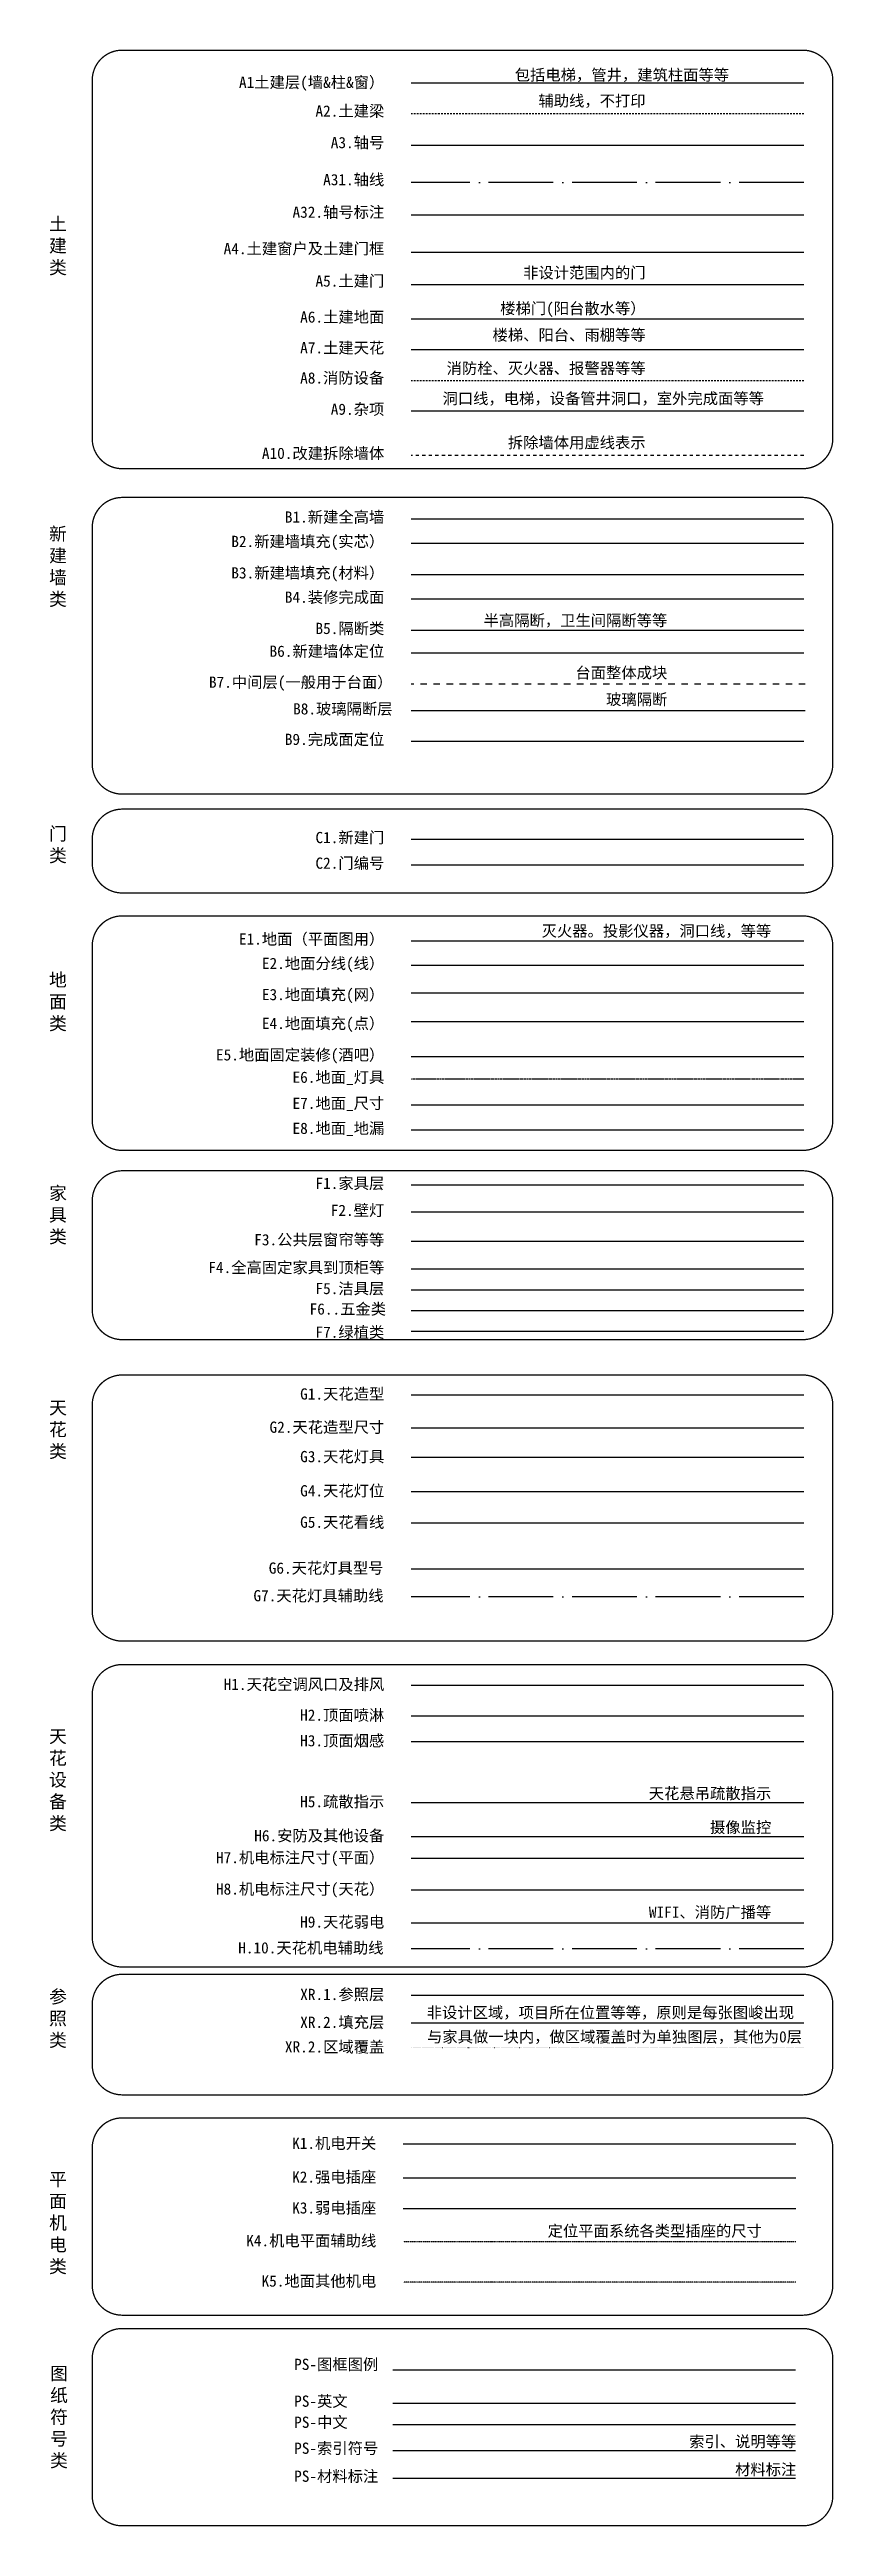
# Model space of a CAD drawing. Extents: x 133656 to 214778, y 12424 to 51506.
# Drawn here: x 133656 to 145672, y 13540 to 51506 of the extents above; entities that cross this region are included whole.
import ezdxf
from ezdxf.enums import TextEntityAlignment as Align

# ---------------------------------------------------------------- set-up
doc = ezdxf.new("R2010")
doc.units = 0
doc.header["$MEASUREMENT"] = 0
for name, pattern in [('PHANTOM', [63.5, 31.75, -6.35, 6.35, -6.35, 6.35, -6.35]), ('PS轴线', [29.110615, 18, -5, 0, -6.110615]), ('图案填充', [66.863653, 0, -20.558844, 0, -15.145704, 0, -15.145704, 0, -16.013401]), ('家具立面虚线', [93.035549, 25.891757, -20.481609, 26.180266, -20.481917]), ('家具虚线平面', [100, 50, -50]), ('灯带线', [200, 100, -100]), ('轴线', [1279.947105, 991.697132, -142.311249, 0, -145.938724])]:
    doc.linetypes.add(name, pattern=pattern)
for name, color, linetype in [('A1.土建层(墙&柱&窗）', 6, 'Continuous'), ('A10.土建拆除墙体', 203, '家具虚线平面'), ('A2.土建梁', 175, 'Continuous'), ('A3.土建轴号', 160, 'Continuous'), ('A31.土建轴线', 251, 'Continuous'), ('A32.土建轴线标注', 52, 'Continuous'), ('A4.土建窗户', 152, 'Continuous'), ('A5.土建门', 142, 'Continuous'), ('A6.土建楼梯门(阳台散水等）地面', 1, 'Continuous'), ('A7.土建楼梯（阳台）天花', 1, 'Continuous'), ('A8.消防设备', 152, 'Continuous'), ('A9.土建杂项', 170, 'Continuous'), ('B1.新建全高墙', 202, 'Continuous'), ('B2.新建墙填充(实芯253）', 253, 'Continuous'), ('B3.新建墙体填充（材料252)', 252, 'Continuous'), ('B4.装修完成面', 112, 'Continuous'), ('B5.隔断', 1, 'Continuous'), ('B6.新建墙体定位', 203, 'Continuous'), ('B7.中间台面层', 60, 'Continuous'), ('B8.玻璃隔断层', 152, 'Continuous'), ('B9.完成面定位', 203, 'Continuous'), ('C1.新建门', 70, 'Continuous'), ('C2.门编号', 10, 'Continuous'), ('E1.地面-(平面图)', 136, 'Continuous'), ('E2.地面分线(线）', 148, 'Continuous'), ('E3.地面填充(网）', 250, 'Continuous'), ('E5.地面高差&固定装修(地台&酒吧等）', 2, 'Continuous'), ('E6.地面灯具', 62, 'PHANTOM'), ('E7.地面_尺寸', 50, 'Continuous'), ('E8.地面地漏', 213, 'Continuous'), ('F1.家具层', 51, 'Continuous'), ('F2.壁灯', 110, 'Continuous'), ('F3.公共层窗帘饰物等', 91, 'Continuous'), ('F4.全高固定家具到顶柜等', 62, 'Continuous'), ('F5.洁具层', 133, 'Continuous'), ('F6..五金类', 66, 'Continuous'), ('F7.绿植', 76, 'Continuous'), ('G1.天花造型', 30, 'Continuous'), ('G2.天花造型尺寸', 144, 'Continuous'), ('G3.天花灯具', 52, 'Continuous'), ('G4.天花灯位', 71, 'Continuous'), ('G5.天花看线', 152, 'Continuous'), ('G6.天花灯具型号', 1, 'Continuous'), ('G7-天花灯具辅助线', 251, '轴线'), ('H.10-天花机电辅助线', 251, '轴线'), ('H1.天花空调风口', 4, 'Continuous'), ('H2.顶面喷淋', 4, 'Continuous'), ('H3.顶面烟感', 102, 'Continuous'), ('H5.疏散指示', 92, 'Continuous'), ('H6.安防及其他设备', 112, 'Continuous'), ('H7.机电平面尺寸', 113, 'Continuous'), ('H8.机电天花尺寸', 107, 'Continuous'), ('H9.天花广播.WIFI', 161, 'Continuous'), ('J-图框图例', 144, 'Continuous'), ('K1.机电开关', 30, 'Continuous'), ('K2.强电插座', 132, 'Continuous'), ('K3.弱电插座', 136, 'Continuous'), ('K4-机电平面辅助线', 251, 'PS轴线'), ('K5.地面其他机电', 201, 'PS轴线'), ('PS-中文', 50, 'Continuous'), ('PS-材料标注', 50, 'Continuous'), ('PS-索引符号', 51, 'Continuous'), ('PS-英文', 7, 'Continuous'), ('XR.1参照层', 150, 'Continuous'), ('XR.2填充层', 8, 'Continuous'), ('XR.3区域覆盖', 251, 'Continuous')]:
    doc.layers.add(name, color=color, linetype=linetype)
doc.layers.add('E4.地面填充(点）', color=7, linetype='Continuous', true_color=0x2c2a29)
doc.styles.add('TK-HZ', font='')
doc.styles.add('样式 1', font='', dxfattribs={"width": 0.7, "height": 450})
doc.styles.get('TK-HZ').set_extended_font_data('SimSun')
doc.styles.get('样式 1').set_extended_font_data('SimSun')

msp = doc.modelspace()

# ---------------------------------------------------------------- texts
at = {"char_height": 200, "width": 458.678, "attachment_point": 1, "style": 'TK-HZ'}
for s, insert in [('土建类', (133648.5, 48932.6)), ('新建墙类', (133648.5, 44182.3)), ('门类', (133648.5, 39586.2)), ('地面类', (133648.5, 37345.6)), ('家具类', (133648.5, 34078)), ('天花类', (133648.5, 30787.6)), ('天花设备类', (133648.5, 25751.5)), ('参照类', (133648.5, 21761.1)), ('平面机电类', (133648.5, 18960.3)), ('图纸符号类', (133664.5, 15984.8))]:
    msp.add_mtext(s, dxfattribs=dict(at, insert=insert))
at = {"layer": 'A1.土建层(墙&柱&窗）', "style": '样式 1'}
for s, p in [('A1土建层(墙&柱&窗）', (138787, 50917.8)), ('包括电梯，管井，建筑柱面等等', (144071.9, 51032))]:
    msp.add_text(s, height=172, dxfattribs=at).set_placement(p, align=Align.RIGHT)
at = {"layer": 'A10.土建拆除墙体', "style": '样式 1'}
for s, p in [('拆除墙体用虚线表示', (142792.5, 45395.9)), ('A10.改建拆除墙体', (138787, 45231.1))]:
    msp.add_text(s, height=172, dxfattribs=at).set_placement(p, align=Align.RIGHT)
at = {"layer": 'A2.土建梁', "style": '样式 1'}
msp.add_text('A2.土建梁', height=172, dxfattribs=at).set_placement((138787, 50477.7), align=Align.RIGHT)
at = {"layer": 'A2.土建梁', "linetype": '家具立面虚线', "style": '样式 1'}
msp.add_text('辅助线，不打印', height=172, dxfattribs=at).set_placement((142792.5, 50635), align=Align.RIGHT)
at = {"layer": 'A3.土建轴号', "style": '样式 1'}
msp.add_text('A3.轴号', height=172, dxfattribs=at).set_placement((138787, 49994.1), align=Align.RIGHT)
at = {"layer": 'A31.土建轴线', "style": '样式 1'}
msp.add_text('A31.轴线', height=172, dxfattribs=at).set_placement((138787, 49426), align=Align.RIGHT)
at = {"layer": 'A32.土建轴线标注', "style": '样式 1'}
msp.add_text('A32.轴号标注', height=172, dxfattribs=at).set_placement((138787, 48928), align=Align.RIGHT)
at = {"layer": 'A4.土建窗户', "style": '样式 1'}
msp.add_text('A4.土建窗户及土建门框', height=172, dxfattribs=at).set_placement((138787, 48369.2), align=Align.RIGHT)
at = {"layer": 'A5.土建门', "style": '样式 1'}
for s, p in [('A5.土建门', (138787, 47872.5)), ('非设计范围内的门', (142792.5, 47999.7))]:
    msp.add_text(s, height=172, dxfattribs=at).set_placement(p, align=Align.RIGHT)
at = {"layer": 'A6.土建楼梯门(阳台散水等）地面', "style": '样式 1'}
for s, p in [('A6.土建地面', (138787, 47320.2)), ('楼梯门(阳台散水等）', (142792.5, 47452.4))]:
    msp.add_text(s, height=172, dxfattribs=at).set_placement(p, align=Align.RIGHT)
at = {"layer": 'A7.土建楼梯（阳台）天花', "style": '样式 1'}
for s, p in [('楼梯、阳台、雨棚等等', (142792.5, 47044.8)), ('A7.土建天花', (138787, 46848.7))]:
    msp.add_text(s, height=172, dxfattribs=at).set_placement(p, align=Align.RIGHT)
at = {"layer": 'A8.消防设备', "linetype": '家具立面虚线', "style": '样式 1'}
msp.add_text('消防栓、灭火器、报警器等等', height=172, dxfattribs=at).set_placement((142792.5, 46533.8), align=Align.RIGHT)
at = {"layer": 'A8.消防设备', "style": '样式 1'}
msp.add_text('A8.消防设备', height=172, dxfattribs=at).set_placement((138787, 46386.6), align=Align.RIGHT)
at = {"layer": 'A9.土建杂项', "style": '样式 1'}
for s, p in [('A9.杂项', (138787, 45907.2)), ('洞口线，电梯，设备管井洞口，室外完成面等等', (144606.6, 46072))]:
    msp.add_text(s, height=172, dxfattribs=at).set_placement(p, align=Align.RIGHT)
at = {"layer": 'B1.新建全高墙', "style": '样式 1'}
msp.add_text('B1.新建全高墙', height=172, dxfattribs=at).set_placement((138787, 44254.2), align=Align.RIGHT)
at = {"layer": 'B2.新建墙填充(实芯253）', "style": '样式 1'}
msp.add_text('B2.新建墙填充(实芯）', height=172, dxfattribs=at).set_placement((138787, 43880.6), align=Align.RIGHT)
at = {"layer": 'B3.新建墙体填充（材料252)', "style": '样式 1'}
msp.add_text('B3.新建墙填充(材料）', height=172, dxfattribs=at).set_placement((138787, 43398.4), align=Align.RIGHT)
at = {"layer": 'B4.装修完成面', "style": '样式 1'}
msp.add_text('B4.装修完成面', height=172, dxfattribs=at).set_placement((138787, 43026.2), align=Align.RIGHT)
at = {"layer": 'B5.隔断', "style": '样式 1'}
for s, p in [('B5.隔断类', (138787, 42547.1)), ('半高隔断，卫生间隔断等等', (143124.9, 42670.2))]:
    msp.add_text(s, height=172, dxfattribs=at).set_placement(p, align=Align.RIGHT)
at = {"layer": 'B6.新建墙体定位', "style": '样式 1'}
msp.add_text('B6.新建墙体定位', height=172, dxfattribs=at).set_placement((138787, 42198.1), align=Align.RIGHT)
at = {"layer": 'B7.中间台面层', "style": '样式 1'}
for s, p in [('B7.中间层(一般用于台面）', (138913.6, 41723.1)), ('台面整体成块', (143124.9, 41867.8))]:
    msp.add_text(s, height=172, dxfattribs=at).set_placement(p, align=Align.RIGHT)
at = {"layer": 'B8.玻璃隔断层', "style": '样式 1'}
for s, p in [('B8.玻璃隔断层', (138913.6, 41314.5)), ('玻璃隔断', (143124.9, 41459.2))]:
    msp.add_text(s, height=172, dxfattribs=at).set_placement(p, align=Align.RIGHT)
at = {"layer": 'B9.完成面定位', "style": '样式 1'}
msp.add_text('B9.完成面定位', height=172, dxfattribs=at).set_placement((138787, 40846.9), align=Align.RIGHT)
at = {"layer": 'C1.新建门', "style": '样式 1'}
msp.add_text('C1.新建门', height=172, dxfattribs=at).set_placement((138787, 39341.8), align=Align.RIGHT)
at = {"layer": 'C2.门编号', "style": '样式 1'}
msp.add_text('C2.门编号', height=172, dxfattribs=at).set_placement((138787, 38949.4), align=Align.RIGHT)
at = {"layer": 'E1.地面-(平面图)', "style": '样式 1'}
for s, p in [('E1.地面（平面图用）', (138787, 37785.9)), ('灭火器。投影仪器，洞口线，等等', (144718.6, 37910))]:
    msp.add_text(s, height=172, dxfattribs=at).set_placement(p, align=Align.RIGHT)
at = {"layer": 'E2.地面分线(线）', "style": '样式 1'}
msp.add_text('E2.地面分线(线）', height=172, dxfattribs=at).set_placement((138787, 37412.7), align=Align.RIGHT)
at = {"layer": 'E3.地面填充(网）', "style": '样式 1'}
msp.add_text('E3.地面填充(网）', height=172, dxfattribs=at).set_placement((138787, 36935), align=Align.RIGHT)
at = {"layer": 'E4.地面填充(点）', "style": '样式 1'}
msp.add_text('E4.地面填充(点）', height=172, dxfattribs=at).set_placement((138787, 36492.7), align=Align.RIGHT)
at = {"layer": 'E5.地面高差&固定装修(地台&酒吧等）', "style": '样式 1'}
msp.add_text('E5.地面固定装修(酒吧）', height=172, dxfattribs=at).set_placement((138787, 36011.1), align=Align.RIGHT)
at = {"layer": 'E6.地面灯具', "style": '样式 1'}
msp.add_text('E6.地面_灯具', height=172, dxfattribs=at).set_placement((138787, 35668.3), align=Align.RIGHT)
at = {"layer": 'E7.地面_尺寸', "style": '样式 1'}
msp.add_text('E7.地面_尺寸', height=172, dxfattribs=at).set_placement((138787, 35269.1), align=Align.RIGHT)
at = {"layer": 'E8.地面地漏', "style": '样式 1'}
msp.add_text('E8.地面_地漏', height=172, dxfattribs=at).set_placement((138787, 34885.5), align=Align.RIGHT)
at = {"layer": 'F1.家具层', "style": '样式 1'}
msp.add_text('F1.家具层', height=172, dxfattribs=at).set_placement((138787, 34041.5), align=Align.RIGHT)
at = {"layer": 'F2.壁灯', "style": '样式 1'}
msp.add_text('F2.壁灯', height=172, dxfattribs=at).set_placement((138787, 33627.8), align=Align.RIGHT)
at = {"layer": 'F3.公共层窗帘饰物等', "style": '样式 1'}
msp.add_text('F3.公共层窗帘等等', height=172, dxfattribs=at).set_placement((138787, 33176.9), align=Align.RIGHT)
at = {"layer": 'F4.全高固定家具到顶柜等', "style": '样式 1'}
msp.add_text('F4.全高固定家具到顶柜等', height=172, dxfattribs=at).set_placement((138787, 32752.1), align=Align.RIGHT)
at = {"layer": 'F5.洁具层', "style": '样式 1'}
msp.add_text('F5.洁具层', height=172, dxfattribs=at).set_placement((138787, 32429.2), align=Align.RIGHT)
at = {"layer": 'F6..五金类', "style": '样式 1'}
msp.add_text('F6..五金类', height=172, dxfattribs=at).set_placement((138814.1, 32115.7), align=Align.RIGHT)
at = {"layer": 'F7.绿植', "style": '样式 1'}
msp.add_text('F7.绿植类', height=172, dxfattribs=at).set_placement((138787, 31759.9), align=Align.RIGHT)
at = {"layer": 'G1.天花造型', "style": '样式 1'}
msp.add_text('G1.天花造型', height=172, dxfattribs=at).set_placement((138787, 30813), align=Align.RIGHT)
at = {"layer": 'G2.天花造型尺寸', "style": '样式 1'}
msp.add_text('G2.天花造型尺寸', height=172, dxfattribs=at).set_placement((138787, 30304.2), align=Align.RIGHT)
at = {"layer": 'G3.天花灯具', "style": '样式 1'}
msp.add_text('G3.天花灯具', height=172, dxfattribs=at).set_placement((138787, 29852.9), align=Align.RIGHT)
at = {"layer": 'G4.天花灯位', "style": '样式 1'}
msp.add_text('G4.天花灯位', height=172, dxfattribs=at).set_placement((138787, 29329.3), align=Align.RIGHT)
at = {"layer": 'G5.天花看线', "style": '样式 1'}
msp.add_text('G5.天花看线', height=172, dxfattribs=at).set_placement((138787, 28847.7), align=Align.RIGHT)
at = {"layer": 'G6.天花灯具型号', "style": '样式 1'}
msp.add_text('G6.天花灯具型号', height=172, dxfattribs=at).set_placement((138775.1, 28144.4), align=Align.RIGHT)
at = {"layer": 'G7-天花灯具辅助线', "style": '样式 1'}
msp.add_text('G7.天花灯具辅助线', height=172, dxfattribs=at).set_placement((138775.1, 27720.7), align=Align.RIGHT)
at = {"layer": 'H.10-天花机电辅助线', "style": '样式 1'}
msp.add_text('H.10.天花机电辅助线', height=172, dxfattribs=at).set_placement((138775.1, 22323.8), align=Align.RIGHT)
at = {"layer": 'H1.天花空调风口', "style": '样式 1'}
msp.add_text('H1.天花空调风口及排风', height=172, dxfattribs=at).set_placement((138787, 26362), align=Align.RIGHT)
at = {"layer": 'H2.顶面喷淋', "style": '样式 1'}
msp.add_text('H2.顶面喷淋', height=172, dxfattribs=at).set_placement((138787, 25890.5), align=Align.RIGHT)
at = {"layer": 'H3.顶面烟感', "style": '样式 1'}
msp.add_text('H3.顶面烟感', height=172, dxfattribs=at).set_placement((138787, 25498), align=Align.RIGHT)
at = {"layer": 'H5.疏散指示', "style": '样式 1'}
for s, p in [('H5.疏散指示', (138787, 24563.8)), ('天花悬吊疏散指示', (144718.6, 24690.6))]:
    msp.add_text(s, height=172, dxfattribs=at).set_placement(p, align=Align.RIGHT)
at = {"layer": 'H6.安防及其他设备', "style": '样式 1'}
for s, p in [('摄像监控', (144718.6, 24170.1)), ('H6.安防及其他设备', (138787, 24042.3))]:
    msp.add_text(s, height=172, dxfattribs=at).set_placement(p, align=Align.RIGHT)
at = {"layer": 'H7.机电平面尺寸', "style": '样式 1'}
msp.add_text('H7.机电标注尺寸(平面）', height=172, dxfattribs=at).set_placement((138787, 23706.7), align=Align.RIGHT)
at = {"layer": 'H8.机电天花尺寸', "style": '样式 1'}
msp.add_text('H8.机电标注尺寸(天花）', height=172, dxfattribs=at).set_placement((138787, 23225.5), align=Align.RIGHT)
at = {"layer": 'H9.天花广播.WIFI', "style": '样式 1'}
for s, p in [('H9.天花弱电', (138787, 22719.7)), ('WIFI、消防广播等', (144718.6, 22869.5))]:
    msp.add_text(s, height=172, dxfattribs=at).set_placement(p, align=Align.RIGHT)
at = {"layer": 'J-图框图例', "style": '样式 1'}
msp.add_text('PS-图框图例', height=172, dxfattribs=at).set_placement((137405.4, 15939))
at = {"layer": 'K1.机电开关', "style": '样式 1'}
msp.add_text('K1.机电开关', height=172, dxfattribs=at).set_placement((138664.1, 19327.4), align=Align.RIGHT)
at = {"layer": 'K2.强电插座', "style": '样式 1'}
msp.add_text('K2.强电插座', height=172, dxfattribs=at).set_placement((138664.1, 18810.5), align=Align.RIGHT)
at = {"layer": 'K3.弱电插座', "style": '样式 1'}
msp.add_text('K3.弱电插座', height=172, dxfattribs=at).set_placement((138664.1, 18337), align=Align.RIGHT)
at = {"layer": 'K4-机电平面辅助线', "style": '样式 1'}
for s, p in [('K4.机电平面辅助线', (138664.1, 17834.3)), ('定位平面系统各类型插座的尺寸', (144575.4, 17984.1))]:
    msp.add_text(s, height=172, dxfattribs=at).set_placement(p, align=Align.RIGHT)
at = {"layer": 'K5.地面其他机电', "style": '样式 1'}
msp.add_text('K5.地面其他机电', height=172, dxfattribs=at).set_placement((138664.1, 17215.8), align=Align.RIGHT)
at = {"layer": 'PS-中文', "color": 2, "style": '样式 1'}
msp.add_text('PS-中文', height=172, dxfattribs=at).set_placement((137405.4, 15051.5))
at = {"layer": 'PS-材料标注', "style": '样式 1'}
msp.add_text('材料标注', height=172, dxfattribs=at).set_placement((145102.8, 14327.8), align=Align.RIGHT)
msp.add_text('PS-材料标注', height=172, dxfattribs=at).set_placement((137405.4, 14224.2))
at = {"layer": 'PS-索引符号', "style": '样式 1'}
msp.add_text('PS-索引符号', height=172, dxfattribs=at).set_placement((137405.4, 14653))
msp.add_text('索引、说明等等', height=172, dxfattribs=at).set_placement((145102.8, 14756.6), align=Align.RIGHT)
at = {"layer": 'PS-英文', "style": '样式 1'}
msp.add_text('PS-英文', height=172, dxfattribs=at).set_placement((137405.4, 15374.7))
at = {"layer": 'XR.1参照层', "style": '样式 1'}
msp.add_text('XR.1.参照层', height=172, dxfattribs=at).set_placement((138787, 21609.4), align=Align.RIGHT)
at = {"layer": 'XR.2填充层', "style": '样式 1'}
for s, p in [('XR.2.填充层', (138787, 21182.5)), ('非设计区域，项目所在位置等等，原则是每张图峻出现', (145067.7, 21332.2))]:
    msp.add_text(s, height=172, dxfattribs=at).set_placement(p, align=Align.RIGHT)
at = {"layer": 'XR.3区域覆盖', "style": '样式 1'}
for s, p in [('XR.2.区域覆盖', (138787, 20805.1)), ('与家具做一块内，做区域覆盖时为单独图层，其他为0层', (145190.1, 20959.9))]:
    msp.add_text(s, height=172, dxfattribs=at).set_placement(p, align=Align.RIGHT)

# ---------------------------------------------------------------- linework, layer by layer
at = {"const_width": 20}
for points in [[(134770, 51496.1), (145202.6, 51496.1, -0.4142136), (145662.2, 51036.4), (145662.2, 45541, -0.4142136), (145202.6, 45081.4), (134770, 45081.4, -0.4142136), (134310.4, 45541), (134310.4, 51036.4, -0.4142136)], [(134770, 44640.5), (145202.6, 44640.5, -0.4142136), (145662.2, 44180.8), (145662.2, 40552.8, -0.4142136), (145202.6, 40093.2), (134770, 40093.2, -0.4142136), (134310.4, 40552.8), (134310.4, 44180.8, -0.4142136)], [(134770, 39863.3), (145202.6, 39863.3, -0.4142136), (145662.2, 39403.6), (145662.2, 39037.7, -0.4142136), (145202.6, 38578.1), (134770, 38578.1, -0.4142136), (134310.4, 39037.7), (134310.4, 39403.6, -0.4142136)], [(134770, 38226.3), (145202.6, 38226.3, -0.4142136), (145662.2, 37766.7), (145662.2, 35091.6, -0.4142136), (145202.6, 34632), (134770, 34632, -0.4142136), (134310.4, 35091.6), (134310.4, 37766.7, -0.4142136)], [(134770, 34320), (145202.6, 34320, -0.4142136), (145662.2, 33860.3), (145662.2, 32191, -0.4142136), (145202.6, 31731.4), (134770, 31731.4, -0.4142136), (134310.4, 32191), (134310.4, 33860.3, -0.4142136)], [(134770, 31189.7), (145202.6, 31189.7, -0.4142136), (145662.2, 30730), (145662.2, 27570.2, -0.4142136), (145202.6, 27110.6), (134770, 27110.6, -0.4142136), (134310.4, 27570.2), (134310.4, 30730, -0.4142136)], [(134770, 26751.4), (145202.6, 26751.4, -0.4142136), (145662.2, 26291.7), (145662.2, 22575.1, -0.4142136), (145202.6, 22115.5), (134770, 22115.5, -0.4142136), (134310.4, 22575.1), (134310.4, 26291.7, -0.4142136)], [(134770, 22003.7), (145202.6, 22003.7, -0.4142136), (145662.2, 21544.1), (145662.2, 20615, -0.4142136), (145202.6, 20155.3), (134770, 20155.3, -0.4142136), (134310.4, 20615), (134310.4, 21544.1, -0.4142136)], [(134770, 19802.1), (145202.6, 19802.1, -0.4142136), (145662.2, 19342.5), (145662.2, 17237.7, -0.4142136), (145202.6, 16778.1), (134770, 16778.1, -0.4142136), (134310.4, 17237.7), (134310.4, 19342.5, -0.4142136)], [(134770, 16574), (145202.6, 16574, -0.4142136), (145662.2, 16114.4), (145662.2, 14009.6, -0.4142136), (145202.6, 13550), (134770, 13550, -0.4142136), (134310.4, 14009.6), (134310.4, 16114.4, -0.4142136)]]:
    msp.add_lwpolyline(points, format="xyb", close=True, dxfattribs=at)
at = {"layer": 'A1.土建层(墙&柱&窗）'}
msp.add_line((145218.4, 50990.2), (139197, 50990.2), dxfattribs=at)
at = {"layer": 'A10.土建拆除墙体'}
msp.add_line((145218.4, 45285.7), (139197, 45285.7), dxfattribs=at)
at = {"layer": 'A2.土建梁', "linetype": '家具立面虚线'}
msp.add_line((145218.4, 50518.7), (139197, 50518.7), dxfattribs=at)
at = {"layer": 'A3.土建轴号'}
msp.add_line((145218.4, 50035), (139197, 50035), dxfattribs=at)
at = {"layer": 'A31.土建轴线', "linetype": '轴线'}
msp.add_line((145218.4, 49467), (139197, 49467), dxfattribs=at)
at = {"layer": 'A32.土建轴线标注'}
msp.add_line((145218.4, 48969), (139197, 48969), dxfattribs=at)
at = {"layer": 'A4.土建窗户'}
msp.add_line((145218.4, 48394.4), (139197, 48394.4), dxfattribs=at)
at = {"layer": 'A5.土建门'}
msp.add_line((145218.4, 47897.7), (139197, 47897.7), dxfattribs=at)
at = {"layer": 'A6.土建楼梯门(阳台散水等）地面'}
msp.add_line((145218.4, 47374.7), (139196.8, 47374.7), dxfattribs=at)
at = {"layer": 'A7.土建楼梯（阳台）天花'}
msp.add_line((145218.4, 46903.2), (139197, 46903.2), dxfattribs=at)
at = {"layer": 'A8.消防设备', "linetype": '家具立面虚线'}
msp.add_line((145218.4, 46427.6), (139197, 46427.6), dxfattribs=at)
at = {"layer": 'A9.土建杂项'}
msp.add_line((145218.4, 45961.7), (139197, 45961.7), dxfattribs=at)
at = {"layer": 'B1.新建全高墙'}
msp.add_line((145218.4, 44308.8), (139197, 44308.8), dxfattribs=at)
at = {"layer": 'B2.新建墙填充(实芯253）'}
msp.add_line((145218.4, 43935.2), (139197, 43935.2), dxfattribs=at)
at = {"layer": 'B3.新建墙体填充（材料252)'}
msp.add_line((145218.4, 43453), (139197, 43453), dxfattribs=at)
at = {"layer": 'B4.装修完成面'}
msp.add_line((145218.4, 43080.7), (139197, 43080.7), dxfattribs=at)
at = {"layer": 'B5.隔断'}
msp.add_line((145218.4, 42601.7), (139197, 42601.7), dxfattribs=at)
at = {"layer": 'B6.新建墙体定位'}
msp.add_line((145218.4, 42252.6), (139197, 42252.6), dxfattribs=at)
at = {"layer": 'B7.中间台面层', "linetype": '灯带线'}
msp.add_line((145240.8, 41777.7), (139199.8, 41777.7), dxfattribs=at)
at = {"layer": 'B8.玻璃隔断层'}
msp.add_line((145240.8, 41369.1), (139199.8, 41369.1), dxfattribs=at)
at = {"layer": 'B9.完成面定位'}
msp.add_line((145218.4, 40901.5), (139197, 40901.5), dxfattribs=at)
at = {"layer": 'C1.新建门'}
msp.add_line((145218.4, 39396.4), (139197, 39396.4), dxfattribs=at)
at = {"layer": 'C2.门编号'}
msp.add_line((145218.4, 39004), (139197, 39004), dxfattribs=at)
at = {"layer": 'E1.地面-(平面图)'}
msp.add_line((145218.4, 37840.4), (139197, 37840.4), dxfattribs=at)
at = {"layer": 'E2.地面分线(线）'}
msp.add_line((145218.4, 37467.3), (139197, 37467.3), dxfattribs=at)
at = {"layer": 'E3.地面填充(网）'}
msp.add_line((145218.4, 37044.1), (139197, 37044.1), dxfattribs=at)
at = {"layer": 'E4.地面填充(点）'}
msp.add_line((145218.4, 36601.8), (139197, 36601.8), dxfattribs=at)
at = {"layer": 'E5.地面高差&固定装修(地台&酒吧等）'}
msp.add_line((145218.4, 36065.7), (139197, 36065.7), dxfattribs=at)
at = {"layer": 'E6.地面灯具'}
msp.add_line((145218.4, 35722.9), (139197, 35722.9), dxfattribs=at)
at = {"layer": 'E7.地面_尺寸'}
msp.add_line((145218.4, 35323.7), (139197, 35323.7), dxfattribs=at)
at = {"layer": 'E8.地面地漏'}
msp.add_line((145218.4, 34940.1), (139197, 34940.1), dxfattribs=at)
at = {"layer": 'F1.家具层'}
msp.add_line((145218.4, 34099.9), (139197, 34099.9), dxfattribs=at)
at = {"layer": 'F2.壁灯'}
msp.add_line((145218.4, 33686.8), (139197, 33686.8), dxfattribs=at)
at = {"layer": 'F3.公共层窗帘饰物等'}
msp.add_line((145218.4, 33236), (139197, 33236), dxfattribs=at)
at = {"layer": 'F4.全高固定家具到顶柜等'}
msp.add_line((145218.4, 32811.2), (139197, 32811.2), dxfattribs=at)
at = {"layer": 'F5.洁具层'}
msp.add_line((145218.4, 32488.2), (139197, 32488.2), dxfattribs=at)
at = {"layer": 'F6..五金类'}
msp.add_line((145218.4, 32174.7), (139197, 32174.7), dxfattribs=at)
at = {"layer": 'F7.绿植'}
msp.add_line((145218.4, 31853.8), (139197, 31853.8), dxfattribs=at)
at = {"layer": 'G1.天花造型'}
msp.add_line((145218.4, 30882.9), (139197, 30882.9), dxfattribs=at)
at = {"layer": 'G2.天花造型尺寸'}
msp.add_line((145218.4, 30374.1), (139197, 30374.1), dxfattribs=at)
at = {"layer": 'G3.天花灯具'}
msp.add_line((145218.4, 29922.8), (139197, 29922.8), dxfattribs=at)
at = {"layer": 'G4.天花灯位'}
msp.add_line((145218.4, 29399.2), (139197, 29399.2), dxfattribs=at)
at = {"layer": 'G5.天花看线'}
msp.add_line((145218.4, 28917.6), (139197, 28917.6), dxfattribs=at)
at = {"layer": 'G6.天花灯具型号'}
msp.add_line((145218.4, 28214.3), (139197, 28214.3), dxfattribs=at)
at = {"layer": 'G7-天花灯具辅助线'}
msp.add_line((145218.4, 27790.6), (139197, 27790.6), dxfattribs=at)
at = {"layer": 'H.10-天花机电辅助线'}
msp.add_line((145218.4, 22393.7), (139197, 22393.7), dxfattribs=at)
at = {"layer": 'H1.天花空调风口'}
msp.add_line((145218.4, 26431.9), (139197, 26431.9), dxfattribs=at)
at = {"layer": 'H2.顶面喷淋'}
msp.add_line((145218.4, 25960.3), (139197, 25960.3), dxfattribs=at)
at = {"layer": 'H3.顶面烟感'}
msp.add_line((145218.4, 25567.9), (139197, 25567.9), dxfattribs=at)
at = {"layer": 'H5.疏散指示'}
msp.add_line((145218.4, 24633.7), (139197, 24633.7), dxfattribs=at)
at = {"layer": 'H6.安防及其他设备'}
msp.add_line((145218.4, 24112.2), (139197, 24112.2), dxfattribs=at)
at = {"layer": 'H7.机电平面尺寸'}
msp.add_line((145218.4, 23776.6), (139197, 23776.6), dxfattribs=at)
at = {"layer": 'H8.机电天花尺寸'}
msp.add_line((145218.4, 23295.4), (139197, 23295.4), dxfattribs=at)
at = {"layer": 'H9.天花广播.WIFI'}
msp.add_line((145218.4, 22789.6), (139197, 22789.6), dxfattribs=at)
at = {"layer": 'J-图框图例'}
msp.add_line((138919.6, 15940.8), (145088.6, 15940.8), dxfattribs=at)
at = {"layer": 'K1.机电开关'}
msp.add_line((145095.6, 19397.3), (139074.1, 19397.3), dxfattribs=at)
at = {"layer": 'K2.强电插座'}
msp.add_line((145095.6, 18880.4), (139074.1, 18880.4), dxfattribs=at)
at = {"layer": 'K3.弱电插座'}
msp.add_line((145095.6, 18406.9), (139074.1, 18406.9), dxfattribs=at)
at = {"layer": 'K4-机电平面辅助线'}
msp.add_line((145095.6, 17904.1), (139074.1, 17904.1), dxfattribs=at)
at = {"layer": 'K5.地面其他机电'}
msp.add_line((145095.6, 17285.7), (139074.1, 17285.7), dxfattribs=at)
at = {"layer": 'PS-中文'}
msp.add_line((138919.6, 15105.1), (145088.6, 15105.1), dxfattribs=at)
at = {"layer": 'PS-材料标注'}
msp.add_line((138919.6, 14277.7), (145088.6, 14277.7), dxfattribs=at)
at = {"layer": 'PS-索引符号'}
msp.add_line((138919.6, 14706.6), (145088.6, 14706.6), dxfattribs=at)
at = {"layer": 'PS-英文'}
msp.add_line((138919.6, 15428.3), (145088.6, 15428.3), dxfattribs=at)
at = {"layer": 'XR.1参照层'}
msp.add_line((145218.4, 21679.3), (139197, 21679.3), dxfattribs=at)
at = {"layer": 'XR.2填充层'}
msp.add_line((145218.4, 21252.3), (139197, 21252.3), dxfattribs=at)
at = {"layer": 'XR.3区域覆盖', "linetype": '图案填充'}
msp.add_line((145218.4, 20875), (139197, 20875), dxfattribs=at)

msp.set_redraw_order([(e.dxf.handle, doc.entitydb.next_handle()) for e in msp.query("TEXT MTEXT ATTDEF DIMENSION ARC_DIMENSION")])  # texts and dimensions are drawn at this point

doc.saveas('drawing.dxf')
